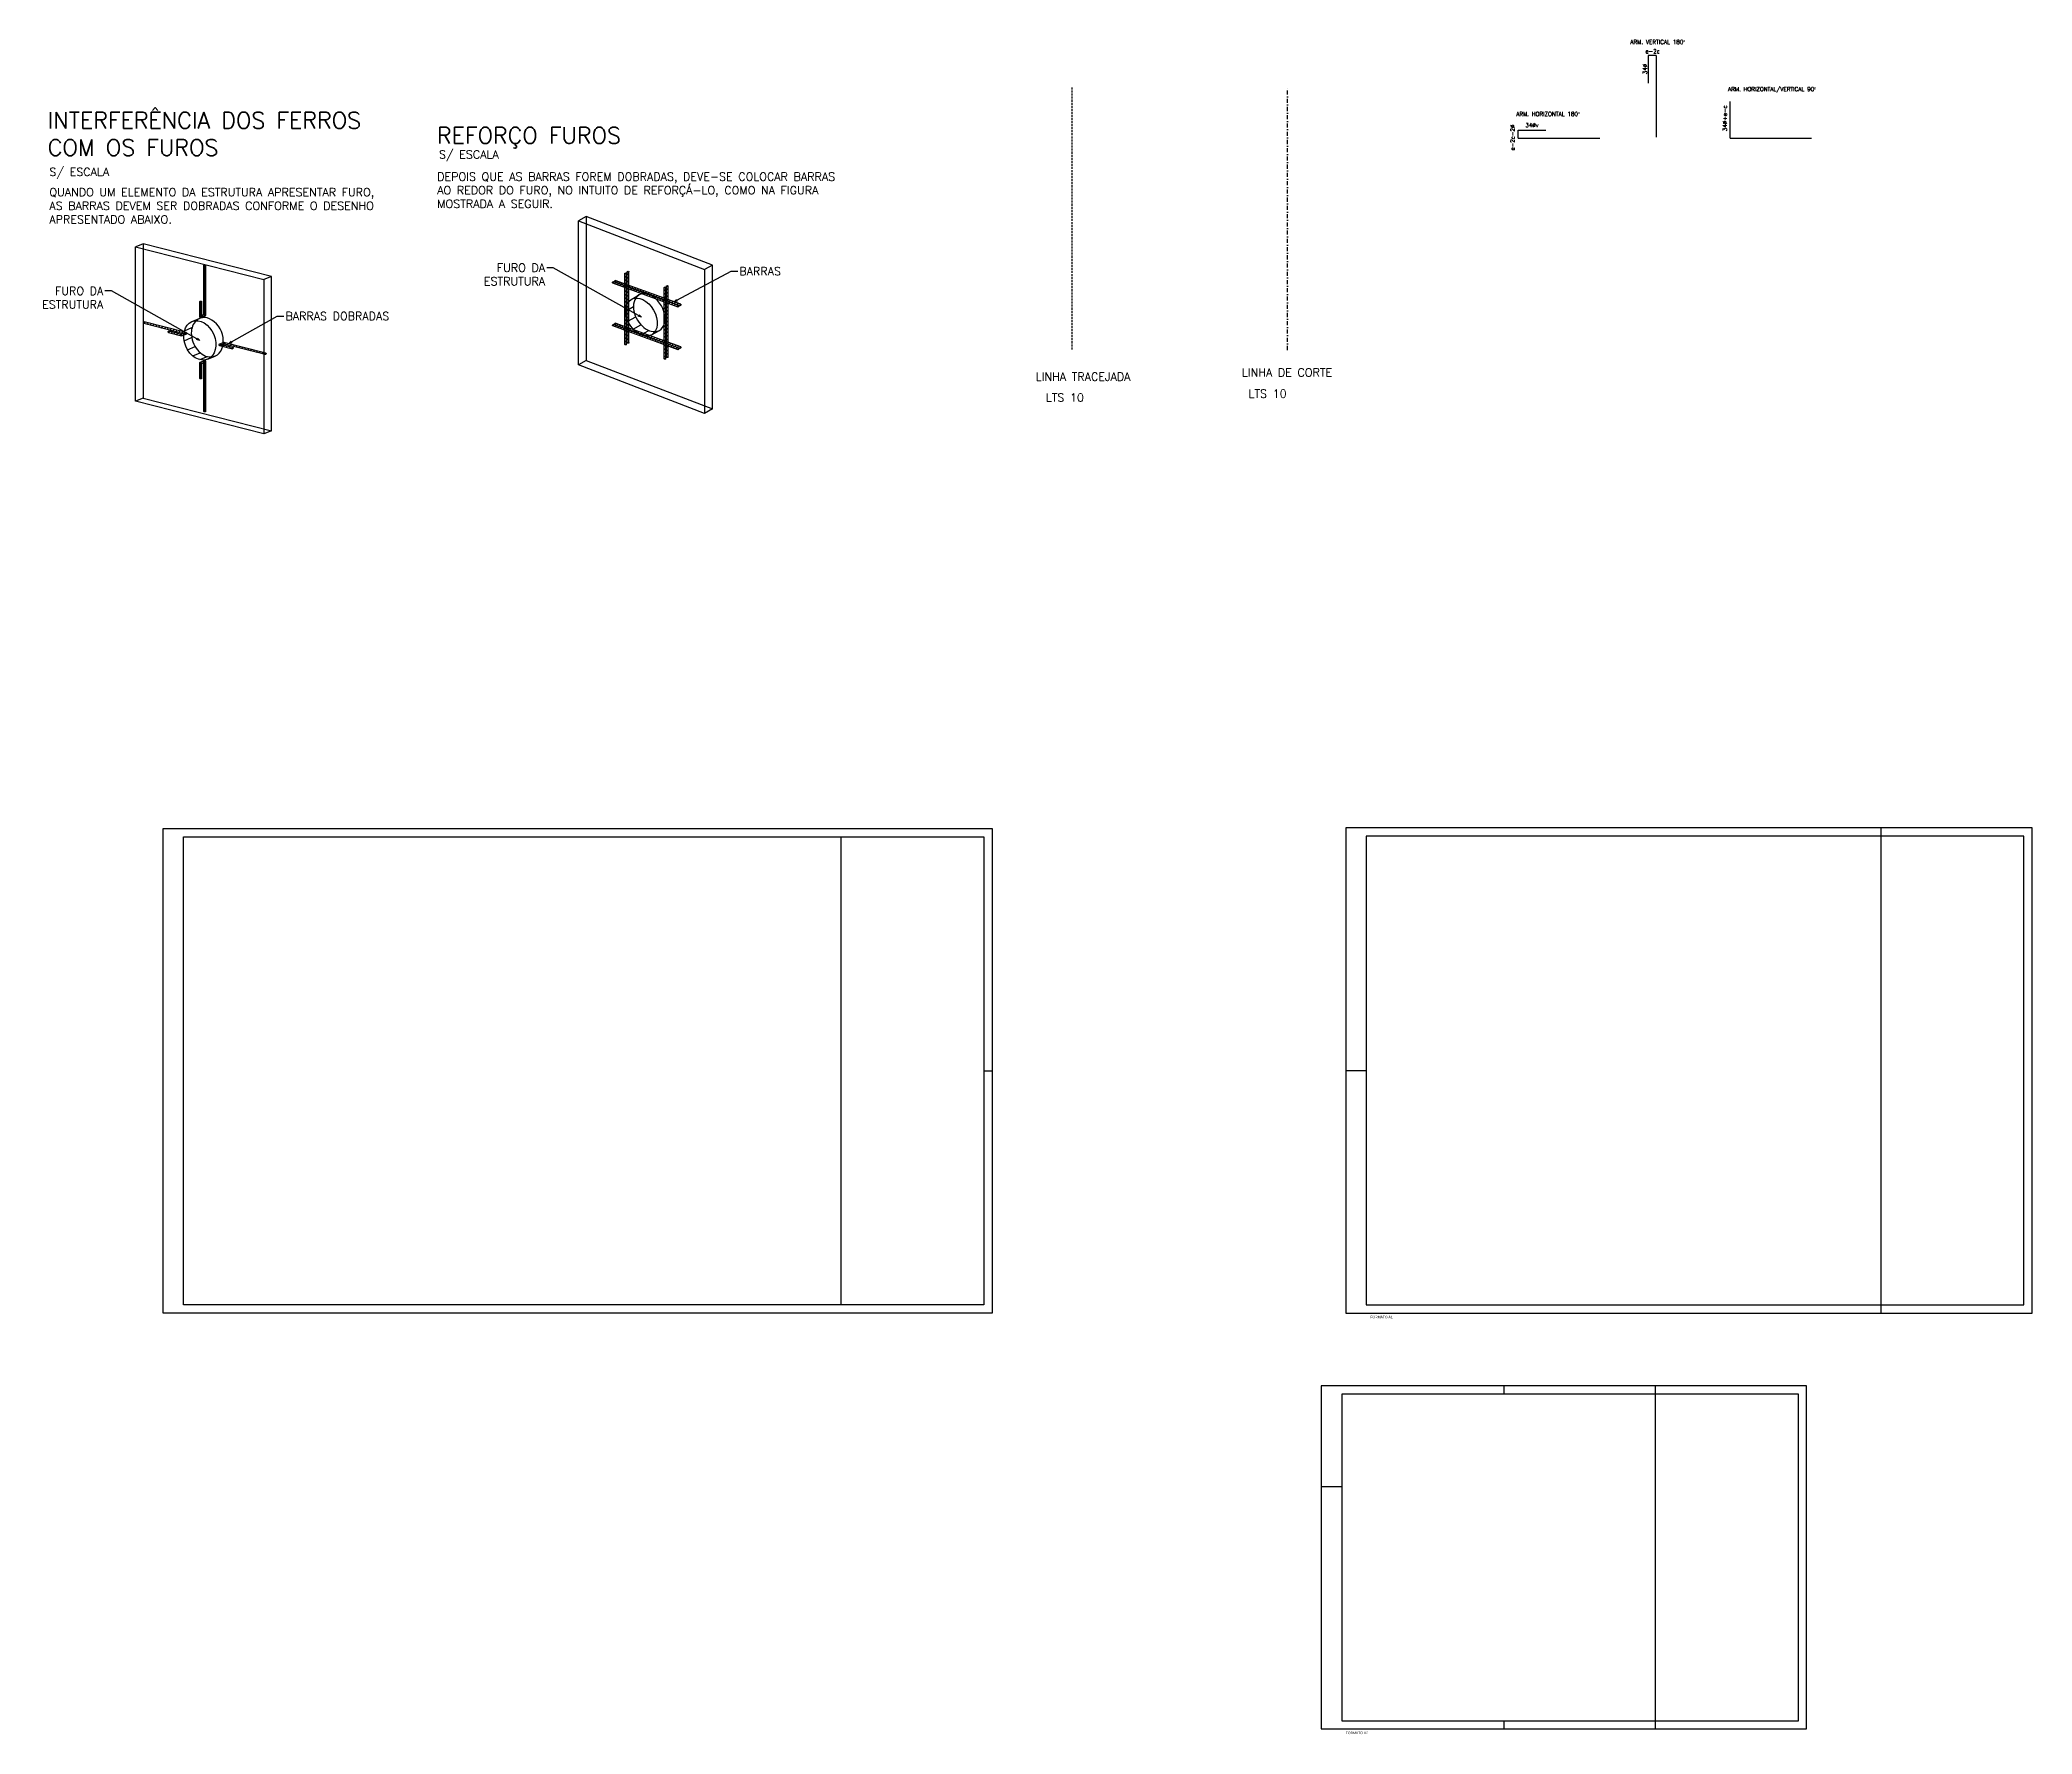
# Model space of a CAD drawing. Header units: inches. Extents: x 204712 to 217368, y 8428740 to 8432917.
# Drawn here: x 206497 to 208939, y 8428740 to 8430817 of the extents above; entities that cross this region are included whole.
import ezdxf
from ezdxf import colors
from ezdxf.entities.mleader import LeaderData, LeaderLine
from ezdxf.enums import TextEntityAlignment as Align
from ezdxf.math import Vec2, Vec3

# ---------------------------------------------------------------- set-up
doc = ezdxf.new("R2010")
doc.units = ezdxf.units.IN
doc.header["$LTSCALE"] = 10
doc.header["$MEASUREMENT"] = 0
doc.linetypes.add('( Hidden )', pattern=[0.375, 0.25, -0.125])
doc.linetypes.add('DASHDOT', pattern=[1, 0.5, -0.25, 0, -0.25])
for name, color, linetype in [('01', 1, 'Continuous'), ('05', 5, 'Continuous'), ('1', 1, 'Continuous'), ('3', 3, 'Continuous'), ('4', 4, 'Continuous'), ('LAYER1', 1, 'Continuous'), ('LAYER5', 5, 'Continuous'), ('Layer8', 8, 'Continuous'), ('MARGEM-01', 1, 'Continuous'), ('MARGEM-02', 5, 'Continuous'), ('Parede', 3, 'Continuous'), ('PH-2201', 7, 'Continuous')]:
    doc.layers.add(name, color=color, linetype=linetype)
doc.styles.add('RL_R60E50', font='romans.shx', dxfattribs={"height": 0.15})
doc.styles.add('ROMANS', font='romans')
doc.styles.add('STYLE-ARIAL_1', font='arial.ttf')
pattern_1 = [(45, (-1256.074, -8.4796), (-2.2097086912, 2.2097086912), [])]

msp = doc.modelspace()

# ---------------------------------------------------------------- texts
at = {"layer": '05', "linetype": 'Continuous', "style": 'ROMANS'}
msp.add_text('REFORÇO FUROS', height=20, dxfattribs=at).set_placement((206984, 8430689.4))
at = {"layer": '05', "linetype": 'Continuous', "insert": (206507, 8430727.9), "char_height": 20, "attachment_point": 1, "style": 'ROMANS'}
msp.add_mtext('\\A1;INTERFERÊNCIA DOS FERROS\\PCOM OS FUROS', dxfattribs=at)
at = {"layer": '3', "linetype": 'Continuous'}
for s, height, style, p in [('ARM. VERTICAL 180º', 5, 'RL_R60E50', (208446.4, 8430811.5)), ('e-2c', 5, 'RL_R60E50', (208465, 8430800)), ('ARM. HORIZONTAL/VERTICAL 90º', 5, 'RL_R60E50', (208566.2, 8430753.7)), ('ARM. HORIZONTAL 180º', 5, 'RL_R60E50', (208306.6, 8430723.2)), ('34Øv', 5, 'RL_R60E50', (208317.8, 8430709.5)), ('S/ ESCALA', 10, 'ROMANS', (206986.4, 8430671.1)), ('S/ ESCALA', 10, 'ROMANS', (206508.9, 8430649.7)), ('LINHA TRACEJADA', 10, 'ROMANS', (207717.7, 8430398.7)), ('LINHA DE CORTE', 10, 'ROMANS', (207970.4, 8430403.9)), ('LTS 10', 10, 'ROMANS', (207730.1, 8430373.1)), ('LTS 10', 10, 'ROMANS', (207978.5, 8430377.9))]:
    msp.add_text(s, height=height, dxfattribs=dict(at, style=style)).set_placement(p)
at = {"layer": '3', "linetype": 'Continuous', "style": 'RL_R60E50'}
for s, p in [('34Ø', (208466.9, 8430774.3)), ('34Ø+e-c', (208564.8, 8430704.5)), ('e-2c-2Ø', (208304.6, 8430681))]:
    msp.add_text(s, height=5, rotation=90, dxfattribs=at).set_placement(p)
at = {"layer": '3', "char_height": 10, "width": 645.238, "attachment_point": 1, "style": 'ROMANS'}
for s, insert in [('DEPOIS QUE AS BARRAS FOREM DOBRADAS, DEVE-SE COLOCAR BARRAS \\PAO REDOR DO FURO, NO INTUITO DE REFORÇÁ-LO, COMO NA FIGURA\\PMOSTRADA A SEGUIR.', (206984.2, 8430653.9)), ('QUANDO UM ELEMENTO DA ESTRUTURA APRESENTAR FURO, \\PAS BARRAS DEVEM SER DOBRADAS CONFORME O DESENHO \\PAPRESENTADO ABAIXO.', (206508.9, 8430634.8))]:
    msp.add_mtext(s, dxfattribs=dict(at, insert=insert))

# ---------------------------------------------------------------- blocks, each defined once
blk = doc.blocks.new('_Open30')
at = {"layer": 'Layer8', "color": 0, "lineweight": -2}
for p, q in [((-1, 0.27), (0, 0)), ((0, 0), (-1, -0.27)), ((0, 0), (-1, 0))]:
    blk.add_line(p, q, dxfattribs=at)
blk = doc.blocks.new('JJJ')
at = {"layer": '4', "extrusion": (-2.77556e-17, 0.945808, 0.324727)}
for p, q in [((-10.6, 8.1), (-16.2, 5.8)), ((-16, 4.1), (0, 0)), ((-14.9, 5.9), (0.5, 1.9)), ((-10.5, 6), (-14.8, 4.2)), ((40.8, -5.1), (-10.6, 8.1)), ((40.3, -7), (-10.5, 6))]:
    blk.add_line(p, q, dxfattribs=at)
at = {"layer": '4'}
for centre, major_axis, ratio, start_param, end_param in [((-15.5, 5), (1.4, 0.1), 0.671711, 1.523122, 4.664715), ((-15.5, 5), (1.4, 0.1), 0.671711, 4.664715, 7.806307), ((-10.5, 7), (0.07, -1.05), 0.143569, 2.682169, 5.823762), ((-10.5, 7), (0.07, -1.05), 0.143569, 5.823762, 8.965355)]:
    blk.add_ellipse(centre, major_axis=major_axis, ratio=ratio, start_param=start_param, end_param=end_param, dxfattribs=at)
for centre in [(0.2, 1), (40.6, -6)]:
    blk.add_ellipse(centre, major_axis=(-0.247, -0.969), ratio=0.58451, dxfattribs=at)
blk = doc.blocks.new('LLL')
at = {"layer": '4'}
h = blk.add_hatch(dxfattribs=at)
h.set_pattern_fill('ANSI31', color=256, scale=25)
h.set_pattern_definition([(45, (-588489.7692, -8589866.591), (-2.2097086912, 2.2097086912), [])])
edge = h.paths.add_edge_path()
edge.add_ellipse((-17.4, 0.1), major_axis=(1.45, -0.37), ratio=0.668346, start_angle=0, end_angle=360)
edge.add_line((-17.6, -0.9), (-1.7, -4.9))
edge.add_ellipse((-2.6, -3.9), major_axis=(0.02, 1.6), ratio=0.693669, start_angle=234.7584, end_angle=307.212, ccw=False)
edge.add_ellipse((-1.7, -3.9), major_axis=(0.07, -1.05), ratio=0.143569, start_angle=153.677, end_angle=333.677, ccw=False)
edge.add_line((-1.8, -2.8), (-17.2, 1.1))
h = blk.add_hatch(dxfattribs=at)
h.set_pattern_fill('ANSI31', color=256, scale=25)
h.set_pattern_definition([(45, (-588505.7008, -8589862.552), (-2.2097086912, 2.2097086912), [])])
edge = h.paths.add_edge_path()
edge.add_ellipse((-12.7, 2.2), major_axis=(-1.4, -0.1), ratio=0.671711, start_angle=267.2685, end_angle=447.2685, ccw=False)
edge.add_line((-13.4, 3), (-17.7, 1.2))
edge.add_ellipse((-17.7, 0.2), major_axis=(0.07, -1.05), ratio=0.143569, start_angle=153.677, end_angle=333.677, ccw=False)
edge.add_ellipse((-17.7, 0.2), major_axis=(0.07, -1.05), ratio=0.143569, start_angle=333.677, end_angle=513.677, ccw=False)
edge.add_line((-17.5, -0.9), (-12, 1.4))
edge.add_ellipse((-12.7, 2.2), major_axis=(-1.4, -0.1), ratio=0.671711, start_angle=87.2685, end_angle=267.2685, ccw=False)
for p, q in [((-12.2, 1.1), (-10.6, 2.7)), ((-5.2, -0.7), (-3.5, 0.9)), ((-1.6, -1.6), (0, 0)), ((1.9, -2.5), (3.5, -0.9)), ((5.4, -3.4), (7, -1.8)), ((8.9, -4.3), (10.6, -2.7)), ((12.4, -5.2), (14.1, -3.6)), ((16, -6.1), (17.6, -4.5)), ((19.5, -7), (21.1, -5.4)), ((23, -7.9), (24.6, -6.3)), ((26.5, -8.8), (28.2, -7.2)), ((30, -9.7), (31.7, -8.1)), ((33.6, -10.6), (35.2, -9)), ((37.1, -11.5), (38.7, -9.9))]:
    blk.add_line(p, q, dxfattribs=at)
at = {"layer": '1'}
blk.add_blockref('JJJ', (-2.1, -4.8), dxfattribs=at)
blk = doc.blocks.new('JJH')
at = {"layer": '4'}
h = blk.add_hatch(dxfattribs=at)
h.set_pattern_fill('ANSI31', color=256, scale=25)
h.set_pattern_definition(pattern_1)
edge = h.paths.add_edge_path()
edge.add_line((587256.6, 8589819.2), (587256.4, 8589819.1))
edge.add_ellipse((587255.6, 8589819.8), major_axis=(0.98, -0.656), ratio=0.301119, start_angle=229.5579, end_angle=409.5579, ccw=False)
edge.add_ellipse((587255.6, 8589819.8), major_axis=(0.98, -0.656), ratio=0.301119, start_angle=49.5579, end_angle=229.5579, ccw=False)
edge.add_line((587254.6, 8589820.4), (587254.6, 8589801))
edge.add_ellipse((587255.6, 8589800.9), major_axis=(-1, 0), ratio=0.324727, start_angle=0, end_angle=360)
edge.add_line((587256.6, 8589801), (587256.6, 8589819.2))
h = blk.add_hatch(dxfattribs=at)
h.set_pattern_fill('ANSI31', color=256, scale=25)
h.set_pattern_definition([(45, (-1232.804, -43.0823), (-2.2097086912, 2.2097086912), [])])
edge = h.paths.add_edge_path()
edge.add_ellipse((587260.2, 8589821.7), major_axis=(-1.4, -0.1), ratio=0.671711, start_angle=267.2685, end_angle=447.2685, ccw=False)
edge.add_line((587259.5, 8589822.5), (587255.2, 8589820.7))
edge.add_ellipse((587255.2, 8589819.6), major_axis=(0.07, -1.05), ratio=0.143569, start_angle=153.677, end_angle=333.677, ccw=False)
edge.add_ellipse((587255.2, 8589819.6), major_axis=(0.07, -1.05), ratio=0.143569, start_angle=333.677, end_angle=513.677, ccw=False)
edge.add_line((587255.3, 8589818.6), (587260.9, 8589820.9))
edge.add_ellipse((587260.2, 8589821.7), major_axis=(-1.4, -0.1), ratio=0.671711, start_angle=87.2685, end_angle=267.2685, ccw=False)
at = {"layer": '4', "extrusion": (-2.77556e-17, 0.945808, 0.324727)}
for p, q in [((587260.7, 8589823, -58.7), (587254.6, 8589820.5, -58.7)), ((587254.6, 8589820.5, -58.7), (587260.7, 8589823, -58.7)), ((587254.6, 8589820.5, -58.7), (587260.7, 8589823, -58.7)), ((587260.7, 8589823, -58.7), (587254.6, 8589820.5, -58.7)), ((587254.6, 8589820.4, -58.7), (587254.6, 8589800.9, -58.7)), ((587254.6, 8589800.9, -58.7), (587254.6, 8589820.4, -58.7)), ((587254.6, 8589800.9, -58.7), (587254.6, 8589820.4, -58.7)), ((587254.6, 8589820.4, -58.7), (587254.6, 8589800.9, -58.7)), ((587260.3, 8589820.7, -58.7), (587256.5, 8589819.1, -58.7)), ((587256.5, 8589819.1, -58.7), (587260.3, 8589820.7, -58.7)), ((587256.5, 8589819.1, -58.7), (587260.3, 8589820.7, -58.7)), ((587260.3, 8589820.7, -58.7), (587256.5, 8589819.1, -58.7)), ((587256.6, 8589819.3, -58.7), (587256.6, 8589800.9, -58.7)), ((587256.6, 8589800.9, -58.7), (587256.6, 8589819.3, -58.7)), ((587256.6, 8589800.9, -58.7), (587256.6, 8589819.3, -58.7)), ((587256.6, 8589819.3, -58.7), (587256.6, 8589800.9, -58.7)), ((587259.5, 8589760.4, -58.7), (587259.5, 8589821.3, -58.7)), ((587259.5, 8589821.3, -58.7), (587259.5, 8589760.4, -58.7)), ((587259.5, 8589821.3, -58.7), (587259.5, 8589760.4, -58.7)), ((587259.5, 8589760.4, -58.7), (587259.5, 8589821.3, -58.7)), ((587261.5, 8589760.4, -58.7), (587261.5, 8589822.5, -58.7)), ((587261.5, 8589822.5, -58.7), (587261.5, 8589760.4, -58.7)), ((587261.5, 8589822.5, -58.7), (587261.5, 8589760.4, -58.7)), ((587261.5, 8589760.4, -58.7), (587261.5, 8589822.5, -58.7))]:
    blk.add_line(p, q, dxfattribs=at)
at = {"layer": '4'}
for p, q in [((587259.5, 8589818.1, -58.7), (587261.5, 8589820.1, -58.7)), ((587259.5, 8589813.7, -58.7), (587261.5, 8589815.7, -58.7)), ((587259.5, 8589809.2, -58.7), (587261.5, 8589811.2, -58.7)), ((587259.5, 8589804.8, -58.7), (587261.5, 8589806.8, -58.7)), ((587259.5, 8589800.4, -58.7), (587261.5, 8589802.4, -58.7)), ((587259.5, 8589796, -58.7), (587261.5, 8589798, -58.7)), ((587259.5, 8589791.6, -58.7), (587261.5, 8589793.6, -58.7)), ((587259.5, 8589787.1, -58.7), (587261.5, 8589789.1, -58.7)), ((587259.5, 8589782.7, -58.7), (587261.5, 8589784.7, -58.7)), ((587259.5, 8589778.3, -58.7), (587261.5, 8589780.3, -58.7)), ((587259.5, 8589773.9, -58.7), (587261.5, 8589775.9, -58.7)), ((587259.5, 8589769.5, -58.7), (587261.5, 8589771.5, -58.7)), ((587259.5, 8589765, -58.7), (587261.5, 8589767, -58.7)), ((587259.5, 8589760.6, -58.7), (587261.5, 8589762.6, -58.7))]:
    blk.add_line(p, q, dxfattribs=at)
for centre, major_axis, ratio, start_param, end_param in [((587255.6, 8589819.8, -58.7), (0.98, -0.656), 0.301119, 0.864948, 4.006541), ((587255.6, 8589819.8, -58.7), (0.98, -0.656), 0.301119, 0.864948, 4.006541), ((587255.6, 8589819.8, -58.7), (0.98, -0.656), 0.301119, 0.864948, 4.006541), ((587255.6, 8589819.8, -58.7), (0.98, -0.656), 0.301119, 0.864948, 4.006541), ((587255.6, 8589819.8, -58.7), (0.98, -0.656), 0.301119, 4.006541, 7.148134), ((587255.6, 8589819.8, -58.7), (0.98, -0.656), 0.301119, 4.006541, 7.148134), ((587255.6, 8589819.8, -58.7), (0.98, -0.656), 0.301119, 4.006541, 7.148134), ((587255.6, 8589819.8, -58.7), (0.98, -0.656), 0.301119, 4.006541, 7.148134), ((587260.5, 8589821.9, -58.7), (-0.76, -1.14), 0.570101, 4.91114, 8.052732), ((587260.5, 8589821.9, -58.7), (-0.76, -1.14), 0.570101, 4.91114, 8.052732), ((587260.5, 8589821.9, -58.7), (-0.76, -1.14), 0.570101, 4.91114, 8.052732), ((587260.5, 8589821.9, -58.7), (-0.76, -1.14), 0.570101, 4.91114, 8.052732), ((587260.5, 8589821.9, -58.7), (-0.76, -1.14), 0.570101, 1.769547, 4.91114), ((587260.5, 8589821.9, -58.7), (-0.76, -1.14), 0.570101, 1.769547, 4.91114), ((587260.5, 8589821.9, -58.7), (-0.76, -1.14), 0.570101, 1.769547, 4.91114), ((587260.5, 8589821.9, -58.7), (-0.76, -1.14), 0.570101, 1.769547, 4.91114)]:
    blk.add_ellipse(centre, major_axis=major_axis, ratio=ratio, start_param=start_param, end_param=end_param, dxfattribs=at)
for centre, major_axis in [((587255.6, 8589800.9, -58.7), (-1, 0)), ((587255.6, 8589800.9, -58.7), (1, 0)), ((587255.6, 8589800.9, -58.7), (1, 0)), ((587255.6, 8589800.9, -58.7), (-1, 0)), ((587260.5, 8589760.4, -58.7), (-1, 0)), ((587260.5, 8589760.4, -58.7), (1, 0)), ((587260.5, 8589760.4, -58.7), (1, 0)), ((587260.5, 8589760.4, -58.7), (-1, 0))]:
    blk.add_ellipse(centre, major_axis=major_axis, ratio=0.324727, dxfattribs=at)
at = {"layer": '1'}
blk.add_blockref('LLL', (587296.7, 8589842, -58.7), dxfattribs=at)
blk = doc.blocks.new('TTT')
at = {"layer": '4'}
h = blk.add_hatch(dxfattribs=at)
h.set_pattern_fill('ANSI31', color=256, scale=25)
h.set_pattern_definition(pattern_1)
edge = h.paths.add_edge_path()
edge.add_ellipse((587216.3, 8589858.3), major_axis=(-0.247, -0.969), ratio=0.58451, start_angle=0, end_angle=360)
edge.add_line((587216.1, 8589857.3), (587232, 8589853.2))
edge.add_ellipse((587232, 8589854.2), major_axis=(0.07, -1.05), ratio=0.143569, start_angle=333.677, end_angle=513.677, ccw=False)
edge.add_ellipse((587232, 8589854.2), major_axis=(0.07, -1.05), ratio=0.143569, start_angle=153.677, end_angle=333.677, ccw=False)
edge.add_line((587231.9, 8589855.3), (587216.5, 8589859.2))
h = blk.add_hatch(dxfattribs=at)
h.set_pattern_fill('ANSI31', color=256, scale=25)
h.set_pattern_definition(pattern_1)
edge = h.paths.add_edge_path()
edge.add_ellipse((587236.9, 8589856.3), major_axis=(-1.4, -0.1), ratio=0.671711, start_angle=267.2685, end_angle=447.2685, ccw=False)
edge.add_line((587236.2, 8589857.1), (587231.9, 8589855.3))
edge.add_ellipse((587232, 8589854.2), major_axis=(0.07, -1.05), ratio=0.143569, start_angle=153.677, end_angle=333.677, ccw=False)
edge.add_ellipse((587232, 8589854.2), major_axis=(0.07, -1.05), ratio=0.143569, start_angle=333.677, end_angle=513.677, ccw=False)
edge.add_line((587232.1, 8589853.2), (587237.6, 8589855.5))
edge.add_ellipse((587236.9, 8589856.3), major_axis=(-1.4, -0.1), ratio=0.671711, start_angle=87.2685, end_angle=267.2685, ccw=False)
at = {"layer": '4', "extrusion": (-2.77556e-17, 0.945808, 0.324727)}
for p, q in [((587236.4, 8589855.4, -58.7), (587185.6, 8589868.4, -58.7)), ((587237.5, 8589857.2, -58.7), (587186.1, 8589870.3, -58.7)), ((587216, 8589857.3, -58.7), (587232, 8589853.2, -58.7)), ((587216.5, 8589859.2, -58.7), (587231.9, 8589855.3, -58.7)), ((587232.1, 8589853.2, -58.7), (587237.6, 8589855.5, -58.7))]:
    blk.add_line(p, q, dxfattribs=at)
at = {"layer": '4'}
for p, q in [((587185.9, 8589868.3, -58.7), (587187.6, 8589869.9, -58.7)), ((587210.6, 8589862, -58.7), (587212.2, 8589863.6, -58.7)), ((587214.1, 8589861.1, -58.7), (587215.8, 8589862.7, -58.7)), ((587217.6, 8589860.2, -58.7), (587219.3, 8589861.8, -58.7)), ((587235.6, 8589856, -58.7), (587236.8, 8589857.2, -58.7))]:
    blk.add_line(p, q, dxfattribs=at)
for centre in [(587185.8, 8589869.3, -58.7), (587216.3, 8589858.3, -58.7)]:
    blk.add_ellipse(centre, major_axis=(-0.247, -0.969), ratio=0.58451, dxfattribs=at)
blk.add_ellipse((587236.9, 8589856.3, -58.7), major_axis=(-1.4, -0.1), ratio=0.671711, start_param=1.523122, end_param=4.664715, dxfattribs=at)
blk = doc.blocks.new('WWW')
at = {"layer": '4'}
for p, q in [((587189.5, 8589867.4, -58.7), (587191.1, 8589869, -58.7)), ((587193, 8589866.5, -58.7), (587194.6, 8589868.1, -58.7)), ((587196.5, 8589865.6, -58.7), (587198.2, 8589867.2, -58.7)), ((587200, 8589864.7, -58.7), (587201.7, 8589866.3, -58.7)), ((587203.6, 8589863.8, -58.7), (587205.2, 8589865.4, -58.7)), ((587207.1, 8589862.9, -58.7), (587208.7, 8589864.5, -58.7)), ((587221.2, 8589859.3, -58.7), (587222.8, 8589860.9, -58.7)), ((587224.7, 8589858.4, -58.7), (587226.3, 8589860, -58.7)), ((587228.2, 8589857.5, -58.7), (587229.8, 8589859.1, -58.7)), ((587231.7, 8589856.6, -58.7), (587233.4, 8589858.2, -58.7))]:
    blk.add_line(p, q, dxfattribs=at)
at = {"layer": '4', "extrusion": (-2.77556e-17, 0.945808, 0.324727)}
blk.add_line((587231.9, 8589855.3, -58.7), (587236.2, 8589857.1, -58.7), dxfattribs=at)
at = {"layer": '4'}
for start_param, end_param in [(2.682169, 5.823762), (5.823762, 8.965355)]:
    blk.add_ellipse((587232, 8589854.2, -58.7), major_axis=(0.07, -1.05), ratio=0.143569, start_param=start_param, end_param=end_param, dxfattribs=at)
at = {"layer": '1'}
blk.add_blockref('TTT', (0, 0), dxfattribs=at)
blk = doc.blocks.new('RER')
at = {"layer": '4'}
h = blk.add_hatch(dxfattribs=at)
h.set_pattern_fill('ANSI31', color=256, scale=25)
h.set_pattern_definition([(45, (-1256.004, 28.8187), (-2.2097086912, 2.2097086912), [])])
edge = h.paths.add_edge_path()
edge.add_ellipse((587255.6, 8589875.5), major_axis=(0.925, 0.998), ratio=0.373921, start_angle=300.0503, end_angle=480.0503)
edge.add_ellipse((587255.6, 8589875.5), major_axis=(0.819, 0.114), ratio=0.49351, start_angle=192.7754, end_angle=372.7754)
edge.add_line((587254.6, 8589875), (587254.6, 8589894.4))
edge.add_ellipse((587255.6, 8589895.5), major_axis=(-1, 0), ratio=0.324727, start_angle=0, end_angle=360, ccw=False)
edge.add_line((587256.6, 8589894.3), (587256.6, 8589876.2))
edge.add_line((587256.6, 8589876.2), (587256.5, 8589876.2))
h = blk.add_hatch(dxfattribs=at)
h.set_pattern_fill('ANSI31', color=256, scale=25)
h.set_pattern_definition([(45, (-1233.4827, 13.5113), (-2.2097086912, 2.2097086912), [])])
edge = h.paths.add_edge_path()
edge.add_ellipse((587259.5, 8589878.3), major_axis=(-1.4, -0.1), ratio=0.671711, start_angle=267.2685, end_angle=447.2685, ccw=False)
edge.add_line((587258.8, 8589879.1), (587254.5, 8589877.3))
edge.add_ellipse((587254.6, 8589876.2), major_axis=(0.07, -1.05), ratio=0.143569, start_angle=153.677, end_angle=333.677, ccw=False)
edge.add_ellipse((587254.6, 8589876.2), major_axis=(0.07, -1.05), ratio=0.143569, start_angle=333.677, end_angle=513.677, ccw=False)
edge.add_line((587254.7, 8589875.2), (587260.2, 8589877.5))
edge.add_ellipse((587259.5, 8589878.3), major_axis=(-1.4, -0.1), ratio=0.671711, start_angle=87.2685, end_angle=267.2685, ccw=False)
at = {"layer": '4', "extrusion": (-2.77556e-17, 0.945808, 0.324727)}
for p, q in [((587259.5, 8589879.2, -58.7), (587259.5, 8589940.1, -58.7)), ((587259.5, 8589940.1, -58.7), (587259.5, 8589879.2, -58.7)), ((587259.5, 8589940.1, -58.7), (587259.5, 8589879.2, -58.7)), ((587259.5, 8589879.2, -58.7), (587259.5, 8589940.1, -58.7)), ((587261.5, 8589878.1, -58.7), (587261.5, 8589940.1, -58.7)), ((587261.5, 8589940.1, -58.7), (587261.5, 8589878.1, -58.7)), ((587261.5, 8589940.1, -58.7), (587261.5, 8589878.1, -58.7)), ((587261.5, 8589878.1, -58.7), (587261.5, 8589940.1, -58.7)), ((587254.6, 8589895.5, -58.7), (587254.6, 8589876, -58.7)), ((587254.6, 8589876, -58.7), (587254.6, 8589895.5, -58.7)), ((587254.6, 8589876, -58.7), (587254.6, 8589895.5, -58.7)), ((587254.6, 8589895.5, -58.7), (587254.6, 8589876, -58.7)), ((587256.6, 8589895.5, -58.7), (587256.6, 8589877.2, -58.7)), ((587256.6, 8589877.2, -58.7), (587256.6, 8589895.5, -58.7)), ((587256.6, 8589877.2, -58.7), (587256.6, 8589895.5, -58.7)), ((587256.6, 8589895.5, -58.7), (587256.6, 8589877.2, -58.7)), ((587255.4, 8589875.4, -58.7), (587261.4, 8589877.9, -58.7)), ((587261.4, 8589877.9, -58.7), (587255.4, 8589875.4, -58.7)), ((587261.4, 8589877.9, -58.7), (587255.4, 8589875.4, -58.7)), ((587255.4, 8589875.4, -58.7), (587261.4, 8589877.9, -58.7)), ((587255.7, 8589877.7, -58.7), (587259.6, 8589879.3, -58.7)), ((587259.6, 8589879.3, -58.7), (587255.7, 8589877.7, -58.7)), ((587259.6, 8589879.3, -58.7), (587255.7, 8589877.7, -58.7)), ((587255.7, 8589877.7, -58.7), (587259.6, 8589879.3, -58.7))]:
    blk.add_line(p, q, dxfattribs=at)
at = {"layer": '4'}
for p, q in [((587259.5, 8589937.4, -58.7), (587261.5, 8589939.4, -58.7)), ((587259.5, 8589933, -58.7), (587261.5, 8589935, -58.7)), ((587259.5, 8589928.6, -58.7), (587261.5, 8589930.6, -58.7)), ((587259.5, 8589924.1, -58.7), (587261.5, 8589926.1, -58.7)), ((587259.5, 8589919.7, -58.7), (587261.5, 8589921.7, -58.7)), ((587259.5, 8589915.3, -58.7), (587261.5, 8589917.3, -58.7)), ((587259.5, 8589910.9, -58.7), (587261.5, 8589912.9, -58.7)), ((587259.5, 8589906.5, -58.7), (587261.5, 8589908.5, -58.7)), ((587259.5, 8589902, -58.7), (587261.5, 8589904, -58.7)), ((587259.5, 8589897.6, -58.7), (587261.5, 8589899.6, -58.7)), ((587259.5, 8589893.2, -58.7), (587261.5, 8589895.2, -58.7)), ((587259.5, 8589888.8, -58.7), (587261.5, 8589890.8, -58.7)), ((587259.5, 8589884.4, -58.7), (587261.5, 8589886.4, -58.7)), ((587259.5, 8589879.9, -58.7), (587261.5, 8589881.9, -58.7))]:
    blk.add_line(p, q, dxfattribs=at)
for centre, major_axis in [((587260.5, 8589940.1, -58.7), (-1, 0)), ((587260.5, 8589940.1, -58.7), (1, 0)), ((587260.5, 8589940.1, -58.7), (1, 0)), ((587260.5, 8589940.1, -58.7), (-1, 0)), ((587255.6, 8589895.5, -58.7), (-1, 0)), ((587255.6, 8589895.5, -58.7), (1, 0)), ((587255.6, 8589895.5, -58.7), (1, 0)), ((587255.6, 8589895.5, -58.7), (-1, 0))]:
    blk.add_ellipse(centre, major_axis=major_axis, ratio=0.324727, dxfattribs=at)
for centre, major_axis, ratio, start_param, end_param in [((587255.6, 8589876.6, -58.7), (0.76, 1.14), 0.570101, 4.91114, 8.052732), ((587255.6, 8589876.6, -58.7), (0.76, 1.14), 0.570101, 4.91114, 8.052732), ((587255.6, 8589876.6, -58.7), (0.76, 1.14), 0.570101, 4.91114, 8.052732), ((587255.6, 8589876.6, -58.7), (0.76, 1.14), 0.570101, 4.91114, 8.052732), ((587260.5, 8589878.6, -58.7), (-0.98, 0.656), 0.301119, 4.006541, 7.148134), ((587260.5, 8589878.6, -58.7), (-0.98, 0.656), 0.301119, 4.006541, 7.148134), ((587260.5, 8589878.6, -58.7), (-0.98, 0.656), 0.301119, 4.006541, 7.148134), ((587260.5, 8589878.6, -58.7), (-0.98, 0.656), 0.301119, 4.006541, 7.148134), ((587260.5, 8589878.6, -58.7), (-0.98, 0.656), 0.301119, 0.864948, 4.006541), ((587260.5, 8589878.6, -58.7), (-0.98, 0.656), 0.301119, 0.864948, 4.006541), ((587260.5, 8589878.6, -58.7), (-0.98, 0.656), 0.301119, 0.864948, 4.006541), ((587260.5, 8589878.6, -58.7), (-0.98, 0.656), 0.301119, 0.864948, 4.006541)]:
    blk.add_ellipse(centre, major_axis=major_axis, ratio=ratio, start_param=start_param, end_param=end_param, dxfattribs=at)
blk = doc.blocks.new('YHY')
at = {"layer": '3'}
for p, q in [((587175.7, 8589773.2), (587175.7, 8589962.4)), ((587175.7, 8589962.4), (587332.9, 8589922.2)), ((587185, 8589966.2), (587185, 8589777)), ((587342.2, 8589926.1), (587185, 8589966.2)), ((587185, 8589966.2), (587185, 8589777)), ((587185, 8589966.2), (587185, 8589777)), ((587342.2, 8589926.1), (587332.9, 8589922.2)), ((587332.9, 8589922.2), (587332.9, 8589733.1)), ((587342.2, 8589736.9), (587342.2, 8589926.1)), ((587185, 8589777), (587175.7, 8589773.2)), ((587185, 8589777), (587175.7, 8589773.2)), ((587185, 8589777), (587175.7, 8589773.2)), ((587332.9, 8589733.1), (587175.7, 8589773.2)), ((587185, 8589777), (587342.2, 8589736.9)), ((587185, 8589777), (587342.2, 8589736.9)), ((587185, 8589777), (587342.2, 8589736.9))]:
    blk.add_line(p, q, dxfattribs=at)
blk = doc.blocks.new('EEE')
at = {"layer": '4', "extrusion": (-2.77556e-17, 0.872977, 0.487762)}
for p, q in [((588016, 8589846.8), (588016, 8589934.1)), ((588018, 8589846.8), (588018, 8589934.1))]:
    blk.add_line(p, q, dxfattribs=at)
at = {"layer": '4'}
for p, q in [((588016, 8589933.9), (588016, 8589934)), ((588016, 8589929.5), (588018, 8589931.5)), ((588016, 8589925.1), (588018, 8589927.1)), ((588016, 8589920.7), (588018, 8589922.7)), ((588016, 8589916.2), (588017.3, 8589917.6)), ((588016, 8589911.8), (588017.2, 8589913.1)), ((588016, 8589907.4), (588018, 8589909.4)), ((588017.2, 8589913.1), (588018, 8589913.8)), ((588017.3, 8589917.6), (588018, 8589918.2)), ((588016, 8589903), (588018, 8589905)), ((588016, 8589898.6), (588018, 8589900.6)), ((588016, 8589894.2), (588018, 8589896.2)), ((588016, 8589889.7), (588018, 8589891.7)), ((588016, 8589885.3), (588018, 8589887.3)), ((588016, 8589880.9), (588018, 8589882.9)), ((588016, 8589876.5), (588018, 8589878.5)), ((588016, 8589872.1), (588018, 8589874.1)), ((588016, 8589867.6), (588018, 8589869.6)), ((588016.3, 8589863.5), (588017.8, 8589865)), ((588017.7, 8589860.5), (588018, 8589860.8)), ((588017.8, 8589865), (588018, 8589865.2)), ((588016, 8589858.8), (588017.7, 8589860.5)), ((588016, 8589854.4), (588018, 8589856.4)), ((588016, 8589850), (588018, 8589852)), ((588017.7, 8589847.2), (588018, 8589847.5))]:
    blk.add_line(p, q, dxfattribs=at)
for centre, major_axis in [((588017, 8589934.1), (1, 0)), ((588017, 8589846.8), (-1, 0))]:
    blk.add_ellipse(centre, major_axis=major_axis, ratio=0.487762, dxfattribs=at)
blk = doc.blocks.new('QQQ')
at = {"layer": '4'}
h = blk.add_hatch(dxfattribs=at)
h.set_pattern_fill('ANSI31', color=256, scale=25)
h.set_pattern_definition([(45, (-415.1832, 103.3772), (-2.2097086912, 2.2097086912), [])])
edge = h.paths.add_edge_path()
edge.add_ellipse((588014, 8589932.2), major_axis=(1, 0), ratio=0.487762, start_angle=180, end_angle=360, ccw=False)
edge.add_line((588013, 8589932.2), (588013, 8589919.2))
edge.add_line((588013, 8589919.2), (588015, 8589918.4))
edge.add_line((588015, 8589918.4), (588015, 8589932.2))
h.paths.add_polyline_path([(588015, 8589913.9), (588013, 8589914.6), (588013, 8589866.8), (588015, 8589866.1)])
h.paths.add_polyline_path([(588013, 8589917), (588013, 8589916.7), (588015, 8589916), (588015, 8589916.3)])
h.paths.add_polyline_path([(588016, 8589916), (588016, 8589915.7), (588018, 8589914.9), (588018, 8589915.2)])
h.paths.add_polyline_path([(588013, 8589864.7), (588013, 8589864.4), (588015, 8589863.6), (588015, 8589863.9)])
h.paths.add_polyline_path([(588016, 8589863.6), (588016, 8589863.3), (588018, 8589862.5), (588018, 8589862.9)])
at = {"layer": '4', "extrusion": (-2.77556e-17, 0.872977, 0.487762)}
for p, q in [((588013, 8589844.9), (588013, 8589932.2)), ((588015, 8589844.9), (588015, 8589932.2))]:
    blk.add_line(p, q, dxfattribs=at)
at = {"layer": '4'}
for p, q in [((588013, 8589864.7), (588014.6, 8589866.2)), ((588013, 8589860.2), (588014.5, 8589861.7)), ((588014.5, 8589861.7), (588015, 8589862.2)), ((588013, 8589855.8), (588015, 8589857.8)), ((588013, 8589851.4), (588015, 8589853.4)), ((588013, 8589847), (588015, 8589849))]:
    blk.add_line(p, q, dxfattribs=at)
for centre, major_axis in [((588014, 8589932.2), (1, 0)), ((588014, 8589844.9), (-1, 0))]:
    blk.add_ellipse(centre, major_axis=major_axis, ratio=0.487762, dxfattribs=at)
blk = doc.blocks.new('QWQ')
at = {"layer": '4', "extrusion": (-2.77556e-17, 0.872977, 0.487762)}
for p, q in [((587967.9, 8589864.3), (587967.9, 8589951.6)), ((587969.9, 8589864.3), (587969.9, 8589951.6))]:
    blk.add_line(p, q, dxfattribs=at)
at = {"layer": '4'}
for p, q in [((587967.9, 8589947.7), (587969.9, 8589949.7)), ((587967.9, 8589943.2), (587969.9, 8589945.2)), ((587967.9, 8589934.4), (587968.7, 8589935.2)), ((587968.7, 8589935.2), (587969.9, 8589936.4)), ((587967.9, 8589930), (587968.6, 8589930.7)), ((587967.9, 8589925.6), (587969.9, 8589927.6)), ((587967.9, 8589921.1), (587969.9, 8589923.1)), ((587967.9, 8589916.7), (587969.9, 8589918.7)), ((587967.9, 8589912.3), (587969.9, 8589914.3)), ((587967.9, 8589907.9), (587969.9, 8589909.9)), ((587968.6, 8589930.7), (587969.9, 8589932)), ((587967.9, 8589903.5), (587969.9, 8589905.5)), ((587967.9, 8589899), (587969.9, 8589901)), ((587967.9, 8589894.6), (587969.9, 8589896.6)), ((587967.9, 8589890.2), (587969.9, 8589892.2)), ((587967.9, 8589885.8), (587969.9, 8589887.8)), ((587967.9, 8589881.4), (587969.2, 8589882.7)), ((587967.9, 8589877), (587969.1, 8589878.2)), ((587967.9, 8589872.5), (587969.9, 8589874.5)), ((587967.9, 8589868.1), (587969.9, 8589870.1)), ((587968.9, 8589864.8), (587969.9, 8589865.7)), ((587969.1, 8589878.2), (587969.9, 8589879)), ((587969.2, 8589882.7), (587969.9, 8589883.4))]:
    blk.add_line(p, q, dxfattribs=at)
for centre, major_axis in [((587968.9, 8589951.6), (1, 0)), ((587968.9, 8589864.3), (-1, 0))]:
    blk.add_ellipse(centre, major_axis=major_axis, ratio=0.487762, dxfattribs=at)
blk = doc.blocks.new('NNN')
at = {"layer": '4', "extrusion": (-2.77556e-17, 0.872977, 0.487762)}
for p, q in [((587964.9, 8589862.3), (587964.9, 8589949.6)), ((587966.9, 8589862.3), (587966.9, 8589949.6))]:
    blk.add_line(p, q, dxfattribs=at)
at = {"layer": '4'}
for p, q in [((587964.9, 8589949.1), (587965.1, 8589949.3)), ((587964.9, 8589944.7), (587966.9, 8589946.7)), ((587964.9, 8589940.3), (587966.9, 8589942.3)), ((587964.9, 8589935.8), (587965.5, 8589936.4)), ((587965.5, 8589936.4), (587966.9, 8589937.8)), ((587964.9, 8589927), (587966.9, 8589929)), ((587964.9, 8589922.6), (587966.9, 8589924.6)), ((587964.9, 8589918.2), (587966.9, 8589920.2)), ((587964.9, 8589913.7), (587966.9, 8589915.7)), ((587964.9, 8589909.3), (587966.9, 8589911.3)), ((587965.4, 8589931.9), (587966.9, 8589933.4)), ((587964.9, 8589904.9), (587966.9, 8589906.9)), ((587964.9, 8589900.5), (587966.9, 8589902.5)), ((587964.9, 8589896.1), (587966.9, 8589898.1)), ((587964.9, 8589891.6), (587966.9, 8589893.6)), ((587964.9, 8589887.2), (587966.9, 8589889.2)), ((587964.9, 8589882.8), (587965.9, 8589883.9)), ((587964.9, 8589878.4), (587965.8, 8589879.4)), ((587964.9, 8589874), (587966.9, 8589876)), ((587964.9, 8589869.5), (587966.9, 8589871.5)), ((587964.9, 8589865.1), (587966.9, 8589867.1)), ((587965.8, 8589879.4), (587966.9, 8589880.4)), ((587965.9, 8589883.9), (587966.9, 8589884.8)), ((587966.7, 8589862.6), (587966.9, 8589862.7))]:
    blk.add_line(p, q, dxfattribs=at)
for centre, major_axis in [((587965.9, 8589949.6), (1, 0)), ((587965.9, 8589862.3), (-1, 0))]:
    blk.add_ellipse(centre, major_axis=major_axis, ratio=0.487762, dxfattribs=at)
blk = doc.blocks.new('YUY')
at = {"layer": '4', "extrusion": (-2.77556e-17, 0.872977, 0.487762)}
for p, q in [((588030.3, 8589856), (587950.1, 8589885.1)), ((588031, 8589857.8), (587950.8, 8589886.9))]:
    blk.add_line(p, q, dxfattribs=at)
at = {"layer": '4'}
for p, q in [((587966.9, 8589880.4), (587967.4, 8589880.9)), ((587969.9, 8589879), (587970.6, 8589879.7)), ((587972.3, 8589877), (587973.9, 8589878.6)), ((587975.6, 8589875.8), (587977.1, 8589877.4)), ((587978.8, 8589874.6), (587980.4, 8589876.2)), ((587982.1, 8589873.5), (587983.6, 8589875)), ((587985.3, 8589872.3), (587986.9, 8589873.9)), ((587988.5, 8589871.1), (587990.1, 8589872.7)), ((587991.8, 8589869.9), (587993.3, 8589871.5)), ((587995, 8589868.8), (587996.6, 8589870.3)), ((587998.3, 8589867.6), (587999.8, 8589869.1)), ((588001.5, 8589866.4), (588003.1, 8589868)), ((588004.8, 8589865.2), (588006.3, 8589866.8)), ((588008, 8589864.1), (588009.6, 8589865.6)), ((588011.2, 8589862.9), (588012.8, 8589864.4)), ((588015, 8589862.2), (588016, 8589863.2)), ((588018, 8589860.8), (588019.3, 8589862.1)), ((588021, 8589859.3), (588022.5, 8589860.9)), ((588024.2, 8589858.2), (588025.8, 8589859.7)), ((588027.5, 8589857), (588029, 8589858.6))]:
    blk.add_line(p, q, dxfattribs=at)
blk.add_ellipse((588030.7, 8589856.9), major_axis=(0.341, 0.94), ratio=0.521134, dxfattribs=at)
blk = doc.blocks.new('RTY')
at = {"layer": '4'}
for p, q in [((587951, 8589886.6), (587951.2, 8589886.8)), ((587952.9, 8589884.1), (587954.4, 8589885.6)), ((587956.1, 8589882.9), (587957.7, 8589884.4)), ((587959.4, 8589881.7), (587960.9, 8589883.3)), ((587962.6, 8589880.5), (587964.2, 8589882.1))]:
    blk.add_line(p, q, dxfattribs=at)
blk.add_ellipse((587950.4, 8589886), major_axis=(-0.341, -0.94), ratio=0.521134, dxfattribs=at)
at = {"layer": '1'}
blk.add_blockref('YUY', (0, 0), dxfattribs=at)
blk = doc.blocks.new('RTRT')
at = {"layer": '4', "extrusion": (-2.77556e-17, 0.872977, 0.487762)}
for p, q in [((588032.7, 8589857.5), (587952.5, 8589886.6)), ((588033.4, 8589859.4), (587953.2, 8589888.5))]:
    blk.add_line(p, q, dxfattribs=at)
at = {"layer": '4'}
for p, q in [((587954.7, 8589885.8), (587956.2, 8589887.4)), ((587957.9, 8589884.7), (587959.5, 8589886.2)), ((587961.1, 8589883.5), (587962.7, 8589885.1)), ((587964.4, 8589882.3), (587964.9, 8589882.8)), ((587970.9, 8589880), (587972.4, 8589881.5)), ((587974.1, 8589878.8), (587975.7, 8589880.3)), ((587977.4, 8589877.6), (587978.9, 8589879.2)), ((587980.6, 8589876.4), (587982.2, 8589878)), ((587983.8, 8589875.3), (587985.4, 8589876.8)), ((587987.1, 8589874.1), (587988.6, 8589875.6)), ((587990.3, 8589872.9), (587991.9, 8589874.5)), ((587993.6, 8589871.7), (587995.1, 8589873.3)), ((587996.8, 8589870.5), (587998.4, 8589872.1)), ((588000.1, 8589869.4), (588001.6, 8589870.9)), ((588003.3, 8589868.2), (588004.9, 8589869.8)), ((588006.5, 8589867), (588008.1, 8589868.6)), ((588009.8, 8589865.8), (588011.3, 8589867.4)), ((588019.5, 8589862.3), (588021.1, 8589863.9)), ((588022.8, 8589861.1), (588024.3, 8589862.7)), ((588026, 8589860), (588027.6, 8589861.5)), ((588029.2, 8589858.8), (588030.8, 8589860.3))]:
    blk.add_line(p, q, dxfattribs=at)
for centre, major_axis in [((587952.8, 8589887.6), (-0.341, -0.94)), ((588033, 8589858.5), (0.341, 0.94))]:
    blk.add_ellipse(centre, major_axis=major_axis, ratio=0.521134, dxfattribs=at)
blk = doc.blocks.new('DFG')
at = {"layer": '4', "extrusion": (-2.77556e-17, 0.872977, 0.487762)}
for p, q in [((588032.7, 8589909.9), (587952.5, 8589939)), ((588033.4, 8589911.8), (587953.2, 8589940.9))]:
    blk.add_line(p, q, dxfattribs=at)
at = {"layer": '4'}
for p, q in [((587954.2, 8589938.4), (587955.7, 8589940)), ((587957.4, 8589937.2), (587959, 8589938.8)), ((587960.7, 8589936), (587962.2, 8589937.6)), ((587963.9, 8589934.9), (587964.9, 8589935.8)), ((587967.1, 8589933.7), (587967.9, 8589934.4)), ((587970.4, 8589932.5), (587972, 8589934.1)), ((587973.6, 8589931.3), (587975.2, 8589932.9)), ((587976.9, 8589930.2), (587978.4, 8589931.7)), ((587980.1, 8589929), (587981.7, 8589930.5)), ((587983.4, 8589927.8), (587984.9, 8589929.4)), ((587986.6, 8589926.6), (587988.2, 8589928.2)), ((587989.8, 8589925.5), (587991.4, 8589927)), ((587993.1, 8589924.3), (587994.7, 8589925.8)), ((587996.3, 8589923.1), (587997.9, 8589924.7)), ((587999.6, 8589921.9), (588001.1, 8589923.5)), ((588002.8, 8589920.7), (588004.4, 8589922.3)), ((588006.1, 8589919.6), (588007.6, 8589921.1)), ((588009.3, 8589918.4), (588010.9, 8589920)), ((588012.5, 8589917.2), (588013, 8589917.7)), ((588015.8, 8589916), (588016, 8589916.2)), ((588019, 8589914.9), (588020.6, 8589916.4)), ((588022.3, 8589913.7), (588023.8, 8589915.2)), ((588025.5, 8589912.5), (588027.1, 8589914.1)), ((588028.8, 8589911.3), (588030.3, 8589912.9)), ((588032, 8589910.2), (588032.5, 8589910.6))]:
    blk.add_line(p, q, dxfattribs=at)
for centre, major_axis in [((587952.8, 8589940), (-0.341, -0.94)), ((588033, 8589910.8), (0.341, 0.94))]:
    blk.add_ellipse(centre, major_axis=major_axis, ratio=0.521134, dxfattribs=at)
blk = doc.blocks.new('KKLKL')
at = {"layer": '4'}
h = blk.add_hatch(dxfattribs=at)
h.set_pattern_fill('ANSI31', color=256, scale=25)
h.set_pattern_definition([(45, (100.7618, 32.1186), (-2.2097086912, 2.2097086912), [])])
edge = h.paths.add_edge_path()
edge.add_ellipse((588030.7, 8589909.3), major_axis=(0.341, 0.94), ratio=0.521134, start_angle=0, end_angle=180, ccw=False)
edge.add_line((588030.9, 8589910.2), (588018, 8589914.9))
edge.add_line((588018, 8589914.9), (588018, 8589912.8))
edge.add_line((588018, 8589912.8), (588030.3, 8589908.4))
at = {"layer": '4', "extrusion": (-2.77556e-17, 0.872977, 0.487762)}
for p, q in [((588030.3, 8589908.3), (587950.1, 8589937.4)), ((588031, 8589910.2), (587950.8, 8589939.3))]:
    blk.add_line(p, q, dxfattribs=at)
at = {"layer": '4'}
for p, q in [((587952.4, 8589936.6), (587954, 8589938.2)), ((587955.6, 8589935.4), (587957.2, 8589937)), ((587958.9, 8589934.3), (587960.4, 8589935.8)), ((587962.1, 8589933.1), (587963.7, 8589934.6)), ((587969.9, 8589932), (587970.2, 8589932.3)), ((587971.9, 8589929.6), (587973.4, 8589931.1)), ((587975.1, 8589928.4), (587976.7, 8589929.9)), ((587978.3, 8589927.2), (587979.9, 8589928.8)), ((587981.6, 8589926), (587983.1, 8589927.6)), ((587984.8, 8589924.8), (587986.4, 8589926.4)), ((587988.1, 8589923.7), (587989.6, 8589925.2)), ((587991.3, 8589922.5), (587992.9, 8589924.1)), ((587994.5, 8589921.3), (587996.1, 8589922.9)), ((587997.8, 8589920.1), (587999.4, 8589921.7)), ((588001, 8589919), (588002.6, 8589920.5)), ((588004.3, 8589917.8), (588005.8, 8589919.3)), ((588007.5, 8589916.6), (588009.1, 8589918.2)), ((588010.8, 8589915.4), (588012.3, 8589917)), ((588015, 8589915.3), (588015.6, 8589915.8))]:
    blk.add_line(p, q, dxfattribs=at)
for centre, major_axis in [((587950.4, 8589938.4), (-0.341, -0.94)), ((588030.7, 8589909.3), (0.341, 0.94))]:
    blk.add_ellipse(centre, major_axis=major_axis, ratio=0.521134, dxfattribs=at)
blk = doc.blocks.new('III')
at = {"layer": '3'}
for p, q in [((587235.6, 8589859.5), (587244.8, 8589863.4)), ((587235.2, 8589847.3), (587244.4, 8589851.1)), ((587239.3, 8589836.3), (587248.6, 8589840.1)), ((587245.7, 8589828.7), (587255, 8589832.5)), ((587254.4, 8589824.1), (587263.7, 8589827.9))]:
    blk.add_line(p, q, dxfattribs=at)
blk.add_ellipse((587254.3, 8589847.7), major_axis=(-9.5, 23.1), ratio=0.743572, dxfattribs=at)
blk.add_ellipse((587263.6, 8589851.5), major_axis=(9.5, -23.1), ratio=0.743572, start_param=4.205292, end_param=6.010027, dxfattribs=at)
blk = doc.blocks.new('LÇL')
at = {"layer": '3', "extrusion": (-5.55112e-17, 0.882494, 0.470323)}
for p, q in [((587965.9, 8589903.4), (587975.4, 8589908.9)), ((587968.7, 8589890.9), (587978.2, 8589896.3)), ((587975.1, 8589881.1), (587984.6, 8589886.6)), ((587984.5, 8589874.2), (587994.1, 8589879.7))]:
    blk.add_line(p, q, dxfattribs=at)
at = {"layer": '3'}
blk.add_ellipse((587985.3, 8589896), major_axis=(-12.5, 21.7), ratio=0.682826, dxfattribs=at)
for start_param, end_param in [(3.468358, 4.01298), (4.01298, 5.95642)]:
    blk.add_ellipse((587994.8, 8589901.4), major_axis=(12.5, -21.7), ratio=0.682826, start_param=start_param, end_param=end_param, dxfattribs=at)
blk = doc.blocks.new('A1')
at = {"layer": 'LAYER1', "color": 1, "linetype": 'Continuous'}
for p, q in [((949.5, 732.8), (108.5, 732.8)), ((108.5, 732.8), (108.5, 138.1)), ((949.5, 138.1), (949.5, 732.8)), ((108.5, 138.1), (949.5, 138.1))]:
    blk.add_line(p, q, dxfattribs=at)
at = {"layer": 'LAYER5', "color": 5, "linetype": 'Continuous'}
for p, q in [((764.3, 722.8), (764.3, 732.8)), ((939.5, 722.8), (133.5, 722.8)), ((133.5, 722.8), (133.5, 148.1)), ((939.5, 148.1), (939.5, 722.8)), ((108.5, 435.5), (133.5, 435.5)), ((133.5, 148.1), (939.5, 148.1))]:
    blk.add_line(p, q, dxfattribs=at)
at = {"layer": 'LAYER1', "color": 1, "linetype": 'Continuous', "style": 'STYLE-ARIAL_1'}
blk.add_text('FORMATO A1', height=3, dxfattribs=at).set_placement((152.2, 133.3), align=Align.MIDDLE_CENTER)
blk = doc.blocks.new('A$C52CA40B2')
at = {"layer": 'LAYER5', "color": 5, "linetype": 'Continuous'}
blk.add_line((655.8, 7.5), (655.8, 592.2), dxfattribs=at)
blk.add_blockref('A1', (-108.5, -130.6))
blk = doc.blocks.new('A$C29213F75')
at = {"layer": 'MARGEM-01', "color": 1}
blk.add_line((1006, 297), (1016, 297), dxfattribs=at)
at = {"layer": 'MARGEM-01'}
blk.add_lwpolyline([(0, 594), (1016, 594), (1016, 0), (0, 0)], close=True, dxfattribs=at)
at = {"layer": 'MARGEM-02'}
blk.add_line((831, 10), (831, 584), dxfattribs=at)
blk.add_lwpolyline([(25, 584), (1006, 584), (1006, 10), (25, 10)], close=True, dxfattribs=at)
blk = doc.blocks.new('A2')
at = {"layer": 'LAYER1', "color": 1, "linetype": 'Continuous'}
for p, q in [((2963.3, 601.1), (2368.6, 601.1)), ((2368.6, 601.1), (2368.6, 180.6)), ((2963.3, 180.6), (2963.3, 601.1)), ((2368.6, 180.6), (2963.3, 180.6))]:
    blk.add_line(p, q, dxfattribs=at)
at = {"layer": 'LAYER5', "color": 5, "linetype": 'Continuous'}
for p, q in [((2953.3, 591), (2393.6, 591)), ((2393.6, 591), (2393.6, 190.6)), ((2592.8, 591), (2592.8, 601.1)), ((2778, 591), (2778, 601.1)), ((2953.3, 190.6), (2953.3, 591)), ((2368.6, 477.9), (2393.6, 477.9)), ((2393.6, 190.6), (2953.3, 190.6)), ((2592.8, 180.6), (2592.8, 190.6))]:
    blk.add_line(p, q, dxfattribs=at)
at = {"layer": 'LAYER1', "color": 1, "linetype": 'Continuous', "style": 'STYLE-ARIAL_1'}
blk.add_text('FORMATO A2', height=3, dxfattribs=at).set_placement((2412.3, 175.7), align=Align.MIDDLE_CENTER)

# ---------------------------------------------------------------- linework, layer by layer
at = {"layer": '01', "linetype": 'DASHDOT'}
msp.add_line((208026.4, 8430436.4, 3018.8), (208026.3, 8430758.4, 3018.8), dxfattribs=at)
at = {"layer": '05'}
msp.add_line((208568.6, 8430695.9), (208568.6, 8430740.9), dxfattribs=at)
for points in [[(208478.2, 8430797.3), (208468.2, 8430797.3), (208468.2, 8430763.3)], [(208478.2, 8430797.3), (208478.2, 8430697.3)], [(208309, 8430695.9), (208309, 8430705.9), (208343, 8430705.9)], [(208309, 8430695.9), (208409, 8430695.9)], [(208568.6, 8430695.9), (208668.6, 8430695.9)]]:
    msp.add_lwpolyline(points, dxfattribs=at)
at = {"layer": '1', "linetype": '( Hidden )'}
msp.add_line((207761.9, 8430758.3, 3018.8), (207762, 8430436.4, 3018.8), dxfattribs=at)
at = {"layer": '1', "extrusion": (-5.55112e-17, 0.882494, 0.470323)}
for p, q in [((207222.1, 8430498.4), (207231.6, 8430503.9)), ((207247, 8430455.1), (207256.5, 8430460.5))]:
    msp.add_line(p, q, dxfattribs=at)
at = {"layer": '1'}
for p, q in [((206683.7, 8430471.3), (206693, 8430475.1)), ((206702.8, 8430425.1), (206712.1, 8430428.9))]:
    msp.add_line(p, q, dxfattribs=at)
for centre, major_axis, ratio, start_param, end_param in [((207244.1, 8430482.2), (12.5, -21.7), 0.682826, 5.95642, 9.751544), ((206702.5, 8430452), (9.5, -23.1), 0.743572, 6.010027, 9.697936), ((206702.5, 8430452), (9.5, -23.1), 0.743572, 6.010027, 9.697936), ((206702.5, 8430452), (9.5, -23.1), 0.743572, 6.010027, 9.697936)]:
    msp.add_ellipse(centre, major_axis=major_axis, ratio=ratio, start_param=start_param, end_param=end_param, dxfattribs=at)
at = {"layer": '3', "extrusion": (-5.55112e-17, 0.882494, 0.470323)}
for p, q in [((207166.7, 8430600.2), (207157.2, 8430594.8)), ((207157.2, 8430594.8), (207312, 8430535.2)), ((207157.2, 8430418.3), (207157.2, 8430594.8)), ((207321.5, 8430540.6), (207166.7, 8430600.2)), ((207166.7, 8430600.2), (207166.7, 8430423.7)), ((207321.5, 8430540.6), (207312, 8430535.2)), ((207312, 8430535.2), (207312, 8430358.7)), ((207321.5, 8430364.1), (207321.5, 8430540.6)), ((207166.7, 8430423.7), (207157.2, 8430418.3)), ((207166.7, 8430423.7), (207321.5, 8430364.1)), ((207312, 8430358.7), (207157.2, 8430418.3)), ((207321.5, 8430364.1), (207312, 8430358.7))]:
    msp.add_line(p, q, dxfattribs=at)
at = {"layer": '3'}
for p, q in [((206623.9, 8430566.7), (206614.7, 8430562.9)), ((206781.2, 8430337.4), (206771.9, 8430333.6))]:
    msp.add_line(p, q, dxfattribs=at)
msp.add_ellipse((206702.5, 8430452), major_axis=(9.5, -23.1), ratio=0.743572, start_param=3.414751, end_param=4.205292, dxfattribs=at)
at = {"layer": '4'}
for p, q in [((207217.2, 8430519.6), (207219.2, 8430521.6)), ((207214.2, 8430512.2), (207214.7, 8430512.7)), ((207216.2, 8430514.2), (207216.3, 8430514.2)), ((207262.4, 8430498.4), (207263.4, 8430499.5)), ((207263.3, 8430495), (207264.4, 8430496)), ((207217, 8430461.9), (207217.2, 8430462.1)), ((206727, 8430442.7, -58.7), (206728.6, 8430444.3, -58.7)), ((207265.3, 8430444), (207265.4, 8430444)), ((207281.8, 8430438.4), (207281.9, 8430438.4))]:
    msp.add_line(p, q, dxfattribs=at)
msp.add_ellipse((206694.5, 8430477.1, -58.7), major_axis=(0.76, 1.14), ratio=0.570101, start_param=1.769547, end_param=4.91114, dxfattribs=at)
msp.add_ellipse((206694.5, 8430477.1, -58.7), major_axis=(0.76, 1.14), ratio=0.570101, start_param=1.769547, end_param=4.91114, dxfattribs=at)
msp.add_ellipse((206694.5, 8430477.1, -58.7), major_axis=(0.76, 1.14), ratio=0.570101, start_param=1.769547, end_param=4.91114, dxfattribs=at)
msp.add_ellipse((206694.5, 8430477.1, -58.7), major_axis=(0.76, 1.14), ratio=0.570101, start_param=1.769547, end_param=4.91114, dxfattribs=at)
at = {"layer": 'LAYER5', "color": 5, "linetype": 'Continuous'}
msp.add_line((208477.1, 8428746.1), (208477.1, 8429156.6), dxfattribs=at)
at = {"layer": 'PH-2201'}
for p, q in [((206683.7, 8430471.3), (206693, 8430475.1)), ((206683.7, 8430471.3), (206693, 8430475.1)), ((206702.8, 8430425.1), (206712.1, 8430428.9)), ((206702.8, 8430425.1), (206712.1, 8430428.9))]:
    msp.add_line(p, q, dxfattribs=at)

# ---------------------------------------------------------------- block references
msp.add_blockref('A2', (205699.1, 8428565.5))
at = {"layer": '1'}
for name, p in [('YHY', (-380561.1, -159399.5)), ('RER', (-380561.1, -159399.5)), ('KKLKL', (-380750.7, -159419.2)), ('DFG', (-380750.7, -159419.2)), ('NNN', (-380750.7, -159419.2)), ('QWQ', (-380750.7, -159419.2)), ('LÇL', (-380750.7, -159419.2)), ('QQQ', (-380750.7, -159419.2)), ('EEE', (-380750.7, -159419.2)), ('WWW', (-380561.1, -159399.5)), ('III', (-380561.1, -159399.5)), ('RTRT', (-380750.7, -159419.2)), ('JJH', (-380561.1, -159399.5)), ('RTY', (-380750.7, -159419.2))]:
    msp.add_blockref(name, p, dxfattribs=at)
at = {"layer": 'Parede'}
for name, p in [('A$C29213F75', (206648.3, 8429255.8)), ('A$C52CA40B2', (208097.9, 8429248.3))]:
    msp.add_blockref(name, p, dxfattribs=at)

msp.set_redraw_order([(e.dxf.handle, doc.entitydb.next_handle()) for e in msp.query("TEXT MTEXT ATTDEF DIMENSION ARC_DIMENSION")])  # texts and dimensions are drawn at this point

# ---------------------------------------------------------------- leaders
at = {"layer": '1'}
ml = msp.add_multileader_mtext('Standard', dxfattribs=at)
ml.set_content('FURO DA\\PESTRUTURA', color=3, style='ROMANS')
ml.set_leader_properties(color=1)
ml.set_arrow_properties(name='OPEN30')
ml.build(insert=Vec2(0, 0))
ctx = ml.context
ctx.base_point, ctx.char_height, ctx.plane_origin = Vec3(207033.4, 8430537.3), 10, Vec3(207234.6, 8430476.7)
ctx.text_align_type = 2
notes = []
notes.append((ctx, [(0, (1, 1, 0), (207126.4, 8430537.3), (-1, 0), 8, [(0, [(207234.6, 8430476.7)], 0, [])])]))
ctx.mtext.insert, ctx.mtext.alignment, ctx.mtext.flow_direction = Vec3(207116.4, 8430542.3), 3, 5
ml = msp.add_multileader_mtext('Standard', dxfattribs=at)
ml.set_content('BARRAS', color=3, style='ROMANS')
ml.set_leader_properties(color=1)
ml.set_arrow_properties(name='OPEN30')
ml.build(insert=Vec2(0, 0))
ctx = ml.context
ctx.base_point, ctx.char_height, ctx.plane_origin = Vec3(207352.5, 8430533), 10, Vec3(207274.5, 8430495.5)
notes.append((ctx, [(0, (1, 1, 0), (207344.5, 8430533), (1, 0), 8, [(0, [(207274.5, 8430495.5)], 0, [])])]))
ctx.mtext.insert, ctx.mtext.flow_direction = Vec3(207354.5, 8430538), 5
ml = msp.add_multileader_mtext('Standard', dxfattribs=at)
ml.set_content('FURO DA\\PESTRUTURA', color=3, style='ROMANS')
ml.set_leader_properties(color=1)
ml.set_arrow_properties(name='OPEN30')
ml.build(insert=Vec2(0, 0))
ctx = ml.context
ctx.base_point, ctx.char_height, ctx.plane_origin = Vec3(206492.1, 8430508.8), 10, Vec3(206693.3, 8430448.2)
ctx.text_align_type = 2
notes.append((ctx, [(0, (1, 1, 0), (206585, 8430508.8), (-1, 0), 8, [(0, [(206693.3, 8430448.2)], 0, [])])]))
ctx.mtext.insert, ctx.mtext.alignment, ctx.mtext.flow_direction = Vec3(206575, 8430513.8), 3, 5
ml = msp.add_multileader_mtext('Standard', dxfattribs=at)
ml.set_content('BARRAS DOBRADAS', color=3, style='ROMANS')
ml.set_leader_properties(color=1)
ml.set_arrow_properties(name='OPEN30')
ml.build(insert=Vec2(0, 0))
ctx = ml.context
ctx.base_point, ctx.char_height, ctx.plane_origin = Vec3(206796.2, 8430478, -58.7), 10, Vec3(206728.8, 8430444.3, -58.7)
notes.append((ctx, [(0, (1, 1, 0), (206788.2, 8430478, -58.7), (1, 0), 8, [(0, [(206728.8, 8430444.3, -58.7)], 0, [])])]))
ctx.mtext.insert, ctx.mtext.flow_direction = Vec3(206798.2, 8430483, -58.7), 5
for ctx, leaders in notes:
    for number, flags, end, landing, length, lines in leaders:
        leader = LeaderData()
        leader.index, (leader.has_last_leader_line, leader.has_dogleg_vector, leader.attachment_direction) = number, flags
        leader.last_leader_point, leader.dogleg_vector, leader.dogleg_length = Vec3(end), Vec3(landing), length
        for number, points, colour, breaks in lines:
            line = LeaderLine()
            line.index, line.vertices, line.color, line.breaks = number, Vec3.list(points), colors.encode_raw_color(colour), breaks
            leader.lines.append(line)
        ctx.leaders.append(leader)

doc.saveas('drawing.dxf')
